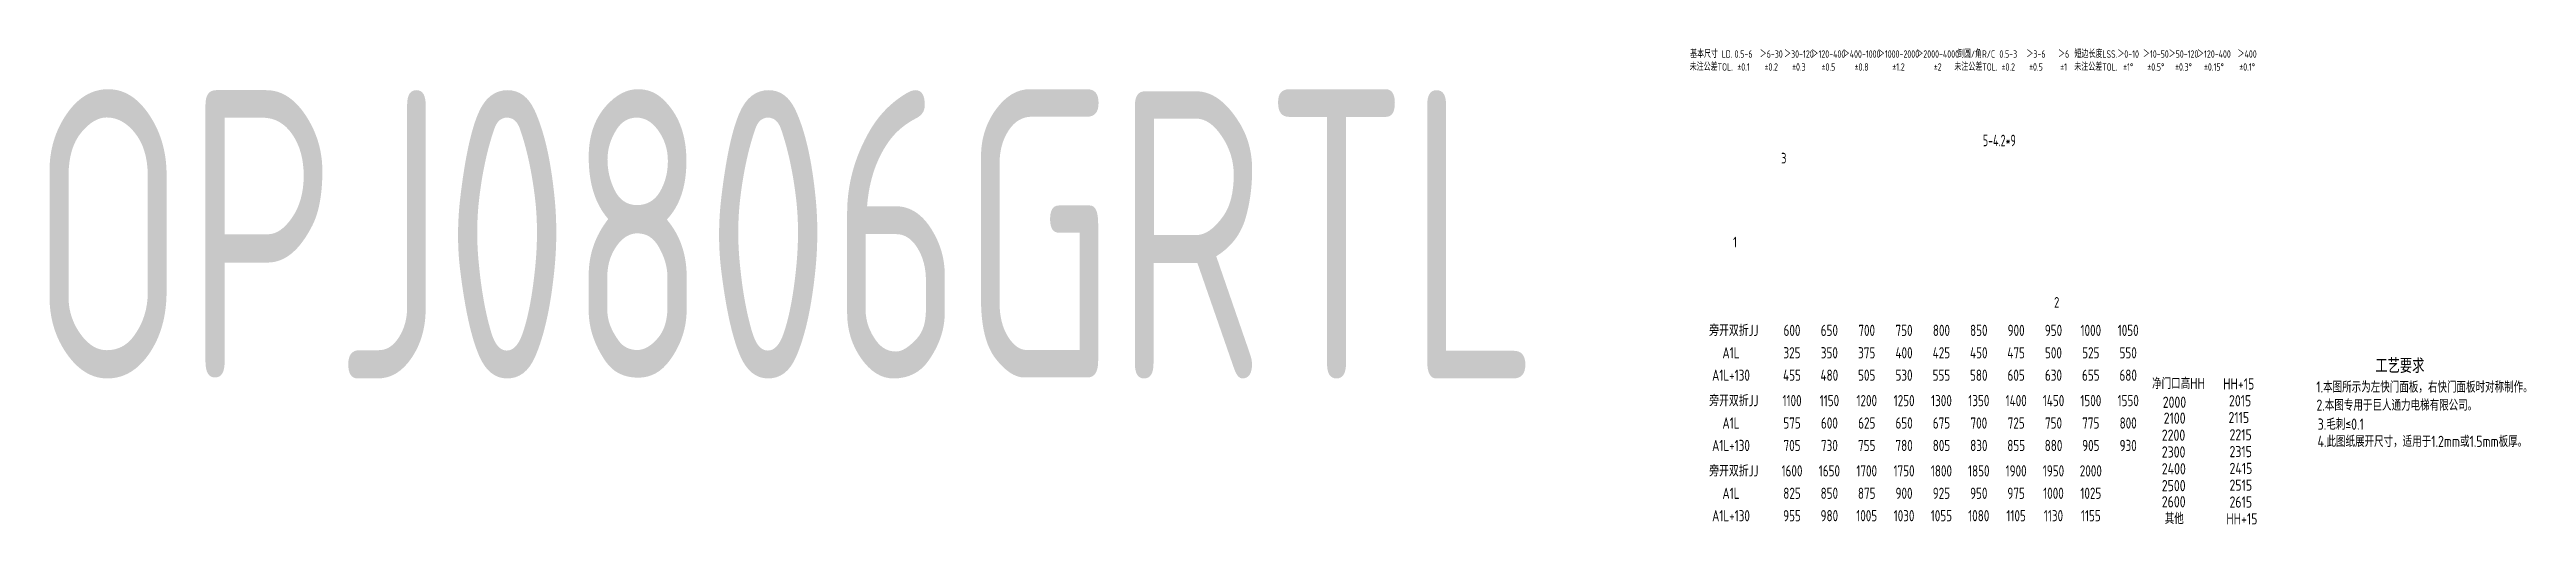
# Model space of a CAD drawing. Header units: inches. Extents: x 14216 to 120088, y -29410 to 23559.
# Drawn here: x 103888 to 112481, y 4391 to 6038 of the extents above; entities that cross this region are included whole.
import ezdxf
from ezdxf.enums import TextEntityAlignment as Align

# ---------------------------------------------------------------- set-up
doc = ezdxf.new("R2010")
doc.units = ezdxf.units.IN
doc.header["$LTSCALE"] = 0.3
doc.header["$MEASUREMENT"] = 0
for name, color, linetype in [('1粗实线', 4, 'Continuous'), ('2', 2, 'Continuous'), ('2细实线', 2, 'Continuous'), ('6', 3, 'Continuous'), ('7', 4, 'Continuous')]:
    doc.layers.add(name, color=color, linetype=linetype)
doc.styles.add('HZ', font='isocp2.shx', dxfattribs={"width": 0.7, "bigfont": 'hztxt.shx'})

msp = doc.modelspace()

# ---------------------------------------------------------------- texts
at = {"layer": '1粗实线', "color": 4, "style": 'HZ', "width": 0.8}
for s, p in [('3', (109895.366, 5642.675)), ('1', (109728.861, 5351.608)), ('2', (110842.491, 5142.617))]:
    msp.add_text(s, height=36.864, dxfattribs=at).set_placement(p)
at = {"layer": '2', "color": 6, "insert": (106436.636, 5397.055), "char_height": 1000, "attachment_point": 5, "style": 'HZ'}
msp.add_mtext('\\A1;OPJ0806GRTL', dxfattribs=at)
at = {"layer": '2细实线', "style": 'HZ', "width": 0.8}
for s, p in [('旁开双折JJ', (109731.166, 5063.855)), ('600', (109933.174, 5063.855)), ('650', (110062.774, 5063.855)), ('700', (110192.374, 5063.855)), ('750', (110321.973, 5063.855)), ('800', (110451.573, 5063.855)), ('850', (110581.173, 5063.855)), ('900', (110710.773, 5063.855)), ('950', (110840.373, 5063.855)), ('1000', (110969.973, 5063.855)), ('1050', (111099.572, 5063.855)), ('A1L', (109721.585, 4986.095)), ('325', (109933.174, 4986.095)), ('350', (110062.774, 4986.095)), ('375', (110192.374, 4986.095)), ('400', (110321.973, 4986.095)), ('425', (110451.573, 4986.095)), ('450', (110581.173, 4986.095)), ('475', (110710.773, 4986.095)), ('500', (110840.373, 4986.095)), ('525', (110969.973, 4986.095)), ('550', (111099.572, 4986.095)), ('A1L+130', (109721.585, 4908.335)), ('455', (109933.174, 4908.335)), ('480', (110062.774, 4908.335)), ('505', (110192.374, 4908.335)), ('530', (110321.973, 4908.335)), ('555', (110451.573, 4908.335)), ('580', (110581.173, 4908.335)), ('605', (110710.773, 4908.335)), ('630', (110840.373, 4908.335)), ('655', (110969.973, 4908.335)), ('680', (111099.572, 4908.335)), ('旁开双折JJ', (109731.166, 4820.172)), ('1100', (109933.399, 4820.172)), ('1150', (110062.999, 4820.172)), ('1200', (110192.598, 4820.172)), ('1250', (110322.198, 4820.172)), ('1300', (110451.798, 4820.172)), ('1350', (110581.398, 4820.172)), ('1400', (110710.998, 4820.172)), ('1450', (110840.598, 4820.172)), ('1500', (110969.973, 4820.172)), ('1550', (111099.572, 4820.172)), ('A1L', (109721.585, 4742.412)), ('575', (109933.399, 4742.412)), ('600', (110062.999, 4742.412)), ('625', (110192.598, 4742.412)), ('650', (110322.198, 4742.412)), ('675', (110451.798, 4742.412)), ('700', (110581.398, 4742.412)), ('725', (110710.998, 4742.412)), ('750', (110840.598, 4742.412)), ('775', (110969.973, 4742.412)), ('800', (111099.572, 4742.412)), ('A1L+130', (109721.585, 4664.652)), ('705', (109933.399, 4664.652)), ('730', (110062.999, 4664.652)), ('755', (110192.598, 4664.652)), ('780', (110322.198, 4664.652)), ('805', (110451.798, 4664.652)), ('830', (110581.398, 4664.652)), ('855', (110710.998, 4664.652)), ('880', (110840.598, 4664.652)), ('905', (110969.973, 4664.652)), ('930', (111099.572, 4664.652)), ('旁开双折JJ', (109731.166, 4576.488)), ('1600', (109933.174, 4576.488)), ('1650', (110062.774, 4576.488)), ('1700', (110192.374, 4576.488)), ('1750', (110321.973, 4576.488)), ('1800', (110451.573, 4576.488)), ('1850', (110581.173, 4576.488)), ('1900', (110710.773, 4576.488)), ('1950', (110840.373, 4576.488)), ('2000', (110969.973, 4576.488)), ('A1L', (109721.585, 4498.728)), ('825', (109933.174, 4498.728)), ('850', (110062.774, 4498.728)), ('875', (110192.374, 4498.728)), ('900', (110321.973, 4498.728)), ('925', (110451.573, 4498.728)), ('950', (110581.173, 4498.728)), ('975', (110710.773, 4498.728)), ('1000', (110840.373, 4498.728)), ('1025', (110969.973, 4498.728)), ('A1L+130', (109721.585, 4420.968)), ('955', (109933.174, 4420.968)), ('980', (110062.774, 4420.968)), ('1005', (110192.374, 4420.968)), ('1030', (110321.973, 4420.968)), ('1055', (110451.573, 4420.968)), ('1080', (110581.173, 4420.968)), ('1105', (110710.773, 4420.968)), ('1130', (110840.373, 4420.968)), ('1155', (110969.973, 4420.968))]:
    msp.add_text(s, height=38.88, dxfattribs=at).set_placement(p, align=Align.MIDDLE_CENTER)
at = {"layer": '6', "style": 'HZ', "width": 0.7}
for s, p in [('基本尺寸 LD.', (109653.167, 6022.294)), ('0.5-6', (109765.167, 6022.294)), ('＞6-30', (109861.167, 6022.294)), ('＞30-120', (109957.167, 6022.294)), ('＞120-400', (110059.567, 6022.294)), ('＞400-1000', (110174.767, 6022.294)), ('＞1000-2000', (110302.767, 6022.294)), ('＞2000-4000', (110438.767, 6022.294)), ('倒圆/角R/C', (110571.567, 6022.294)), ('0.5-3', (110683.567, 6022.294)), ('＞3-6', (110779.567, 6022.294)), ('＞6', (110875.567, 6022.294)), ('短边长度LSS.', (110987.567, 6022.294)), ('＞0-10', (111099.567, 6022.294)), ('＞10-50', (111195.567, 6022.294)), ('＞50-120', (111291.567, 6022.294)), ('＞120-400', (111397.167, 6022.294)), ('＞400', (111512.367, 6022.294)), ('未注公差TOL.', (109653.167, 5977.494)), ('%%P0.1', (109765.167, 5977.494)), ('%%P0.2', (109861.167, 5977.494)), ('%%P0.3', (109957.167, 5977.494)), ('%%P0.5', (110059.567, 5977.494)), ('%%P0.8', (110174.767, 5977.494)), ('%%P1.2', (110302.767, 5977.494)), ('%%P2', (110438.767, 5977.494)), ('未注公差TOL.', (110571.567, 5977.494)), ('%%P0.2', (110683.567, 5977.494)), ('%%P0.5', (110779.567, 5977.494)), ('%%P1', (110875.567, 5977.494)), ('未注公差TOL.', (110987.567, 5977.494)), ('%%P1%%D', (111099.567, 5977.494)), ('%%P0.5%%D', (111195.567, 5977.494)), ('%%P0.3%%D', (111291.567, 5977.494)), ('%%P0.15%%D', (111397.167, 5977.494)), ('%%P0.1%%D', (111512.367, 5977.494))]:
    msp.add_text(s, height=25.6, dxfattribs=at).set_placement(p, align=Align.MIDDLE_CENTER)
at = {"layer": '7', "color": 2, "style": 'HZ', "width": 0.85}
for s, p in [('净门口高HH', (111182.479, 4860.158)), ('2000', (111219.459, 4795.09)), ('HH+15', (111429.057, 4858.681)), ('2015', (111449.423, 4800.368)), ('2100', (111222.892, 4740)), ('2115', (111447.662, 4741.947)), ('2200', (111216.275, 4680.834)), ('2300', (111216.275, 4622.514)), ('2215', (111451.184, 4682.212)), ('2315', (111451.184, 4623.892)), ('2400', (111216.275, 4564.194)), ('2415', (111451.184, 4565.572)), ('2500', (111216.275, 4505.874)), ('2600', (111216.275, 4449.845)), ('2515', (111451.184, 4507.252)), ('2615', (111451.184, 4448.932)), ('其他', (111226.512, 4391.905)), ('HH+15', (111439.872, 4390.612))]:
    msp.add_text(s, height=38.88, dxfattribs=at).set_placement(p)
at = {"layer": '7', "color": 3, "style": 'HZ', "width": 0.85}
msp.add_text('工艺要求', height=50, dxfattribs=at).set_placement((111957.165, 4915.729))
at = {"layer": '7', "color": 6, "style": 'HZ', "width": 0.85}
for s, p in [('1.本图所示为左快门面板，右快门面板时对称制作。', (111752.356, 4848.093)), ('2.本图专用于巨人通力电梯有限公司。', (111752.848, 4785.109)), ('3.毛刺≤0.1', (111757.232, 4719.117)), ('4.此图纸展开尺寸，适用于1.2mm或1.5mm板厚。', (111756.517, 4659.421))]:
    msp.add_text(s, height=38.88, dxfattribs=at).set_placement(p)
at = {"layer": '7', "color": 6, "insert": (110652.585, 5722.525), "char_height": 40, "attachment_point": 5, "style": 'HZ'}
msp.add_mtext('\\A1;5-4.2*9', dxfattribs=at)

doc.saveas('drawing.dxf')
